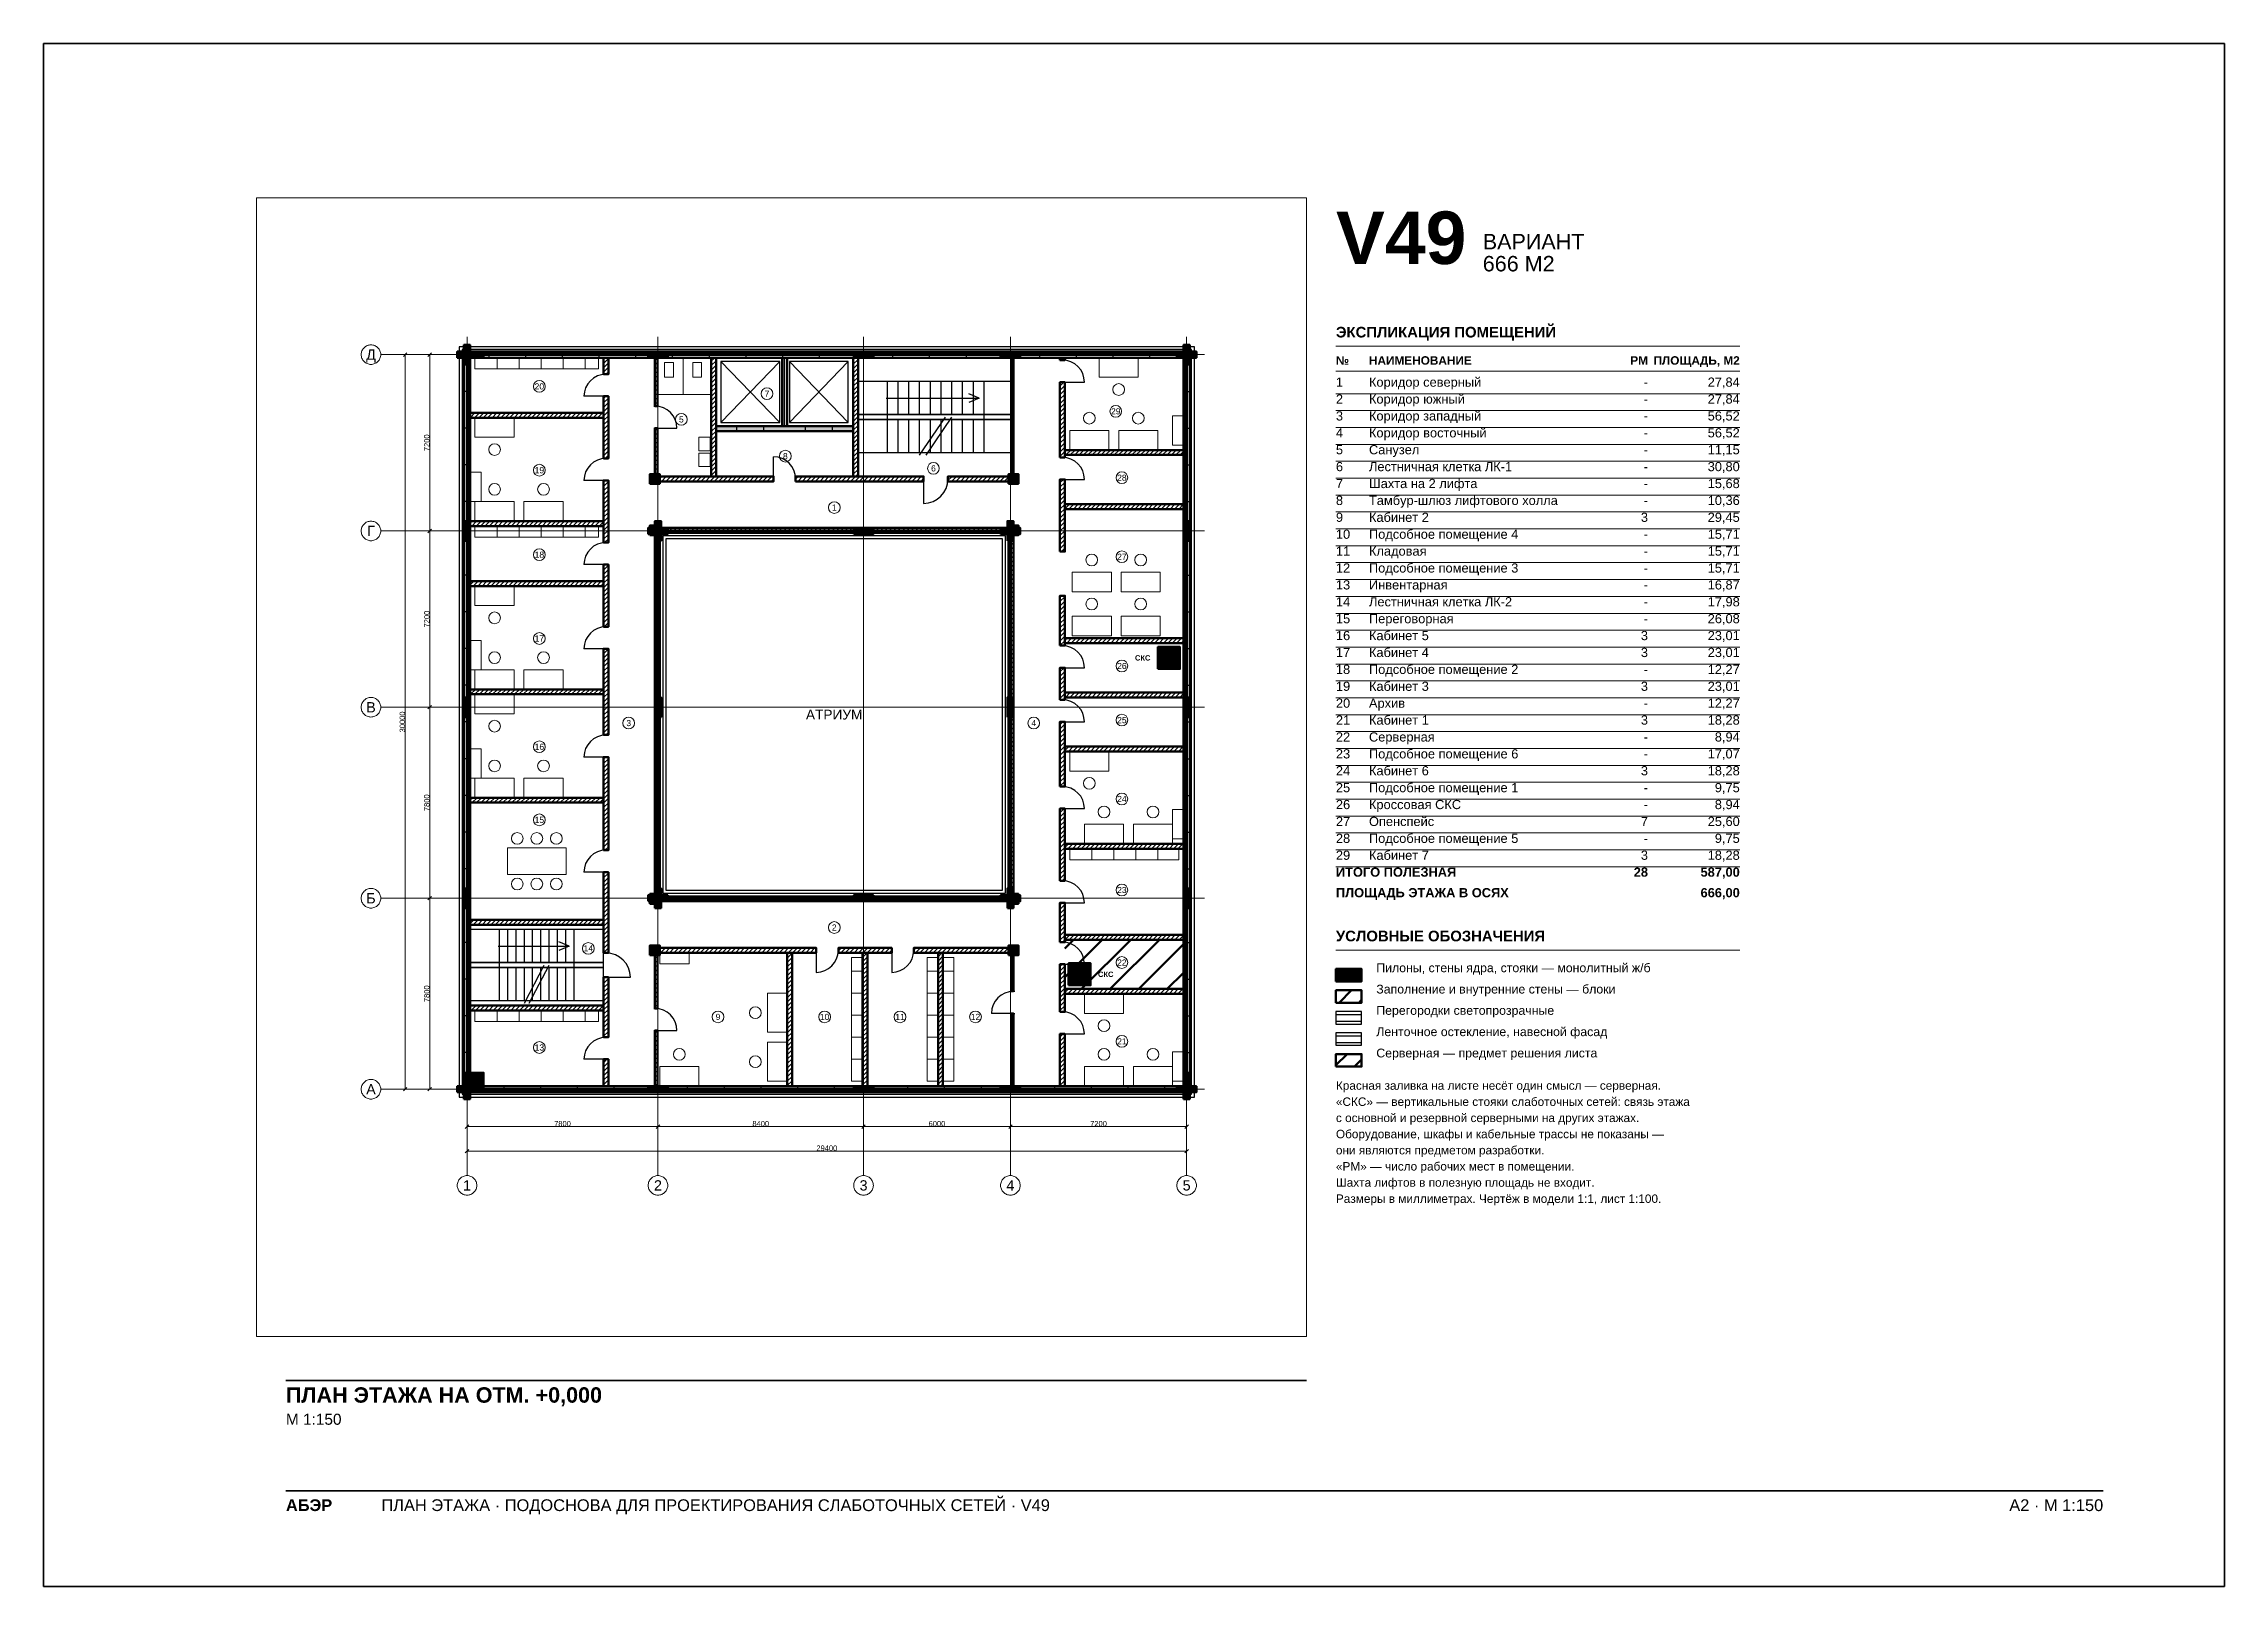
# Paper-space layout 'A2-1-100' of a CAD drawing. Header units: millimetres. Extents: x 0 to 594, y 0 to 420.
# The model-space entities are those that its viewports show. They can reach past a viewport. Long polylines and large blocks are cut down to what shows.
import ezdxf
from ezdxf.enums import TextEntityAlignment as Align

# ---------------------------------------------------------------- set-up
doc = ezdxf.new("R2010")
doc.units = ezdxf.units.MM
doc.linetypes.add('CENTER2', pattern=[2.541, 1.587, -0.318, 0.318, -0.318])
for name, color, linetype, lineweight in [('A-ANNO-LEGEND', 7, 'CONTINUOUS', 18), ('A-ANNO-NOTES', 8, 'CONTINUOUS', 13), ('A-ANNO-ROOM', 7, 'CONTINUOUS', 18), ('A-ANNO-TABLE', 7, 'CONTINUOUS', 18), ('A-DIMS', 8, 'CONTINUOUS', 13), ('A-DOOR', 3, 'CONTINUOUS', 25), ('A-ELEV', 7, 'CONTINUOUS', 25), ('A-FACADE-PANEL', 8, 'CONTINUOUS', 25), ('A-FURN', 8, 'CONTINUOUS', 18), ('A-GLAZ-RIBBON', 5, 'CONTINUOUS', 25), ('A-GRID', 8, 'CENTER2', 13), ('A-HATCH', 9, 'CONTINUOUS', 9), ('A-OUTLINE', 7, 'CONTINUOUS', 50), ('A-SANI', 8, 'CONTINUOUS', 18), ('A-STAIR', 7, 'CONTINUOUS', 25), ('A-TITLE', 7, 'CONTINUOUS', 35), ('A-VIEWPORT', 8, 'CONTINUOUS', 9), ('A-WALL-BLOCK', 9, 'CONTINUOUS', 50), ('A-WALL-GLASS', 4, 'CONTINUOUS', 25), ('A-WALL-RC', 7, 'CONTINUOUS', 50), ('E-SCS-RISER', 1, 'CONTINUOUS', 50), ('E-SERVER-ROOM', 1, 'CONTINUOUS', 50)]:
    doc.layers.add(name, color=color, linetype=linetype, lineweight=lineweight)
doc.styles.add('Arial', font='arial.ttf')
doc.styles.add('Arial-Bold', font='arialbd.ttf')
doc.styles.get("Standard").update_dxf_attribs({"font": 'arial.ttf'})

psp = doc.layouts.new('A2-1-100')

# ---------------------------------------------------------------- texts
at = {"layer": 'A-ANNO-LEGEND'}
for s, height, style, p in [('УСЛОВНЫЕ ОБОЗНАЧЕНИЯ', 2.9, 'Arial-Bold', (352, 175.6)), ('Пилоны, стены ядра, стояки — монолитный ж/б', 2.4, 'Arial', (363, 167.2)), ('Заполнение и внутренние стены — блоки', 2.4, 'Arial', (363, 161.4)), ('Перегородки светопрозрачные', 2.4, 'Arial', (363, 155.6)), ('Ленточное остекление, навесной фасад', 2.4, 'Arial', (363, 149.8)), ('Серверная — предмет решения листа', 2.4, 'Arial', (363, 144))]:
    psp.add_text(s, height=height, dxfattribs=dict(at, style=style)).set_placement(p)
at = {"layer": 'A-ANNO-NOTES', "style": 'Arial'}
for s, p in [('Красная заливка на листе несёт один смысл — серверная.', (352, 135.2)), ('«СКС» — вертикальные стояки слаботочных сетей: связь этажа', (352, 130.8)), ('с основной и резервной серверными на других этажах.', (352, 126.4)), ('они являются предметом разработки.', (352, 117.6)), ('Оборудование, шкафы и кабельные трассы не показаны —', (352, 122)), ('«РМ» — число рабочих мест в помещении.', (352, 113.2)), ('Шахта лифтов в полезную площадь не входит.', (352, 108.8)), ('Размеры в миллиметрах. Чертёж в модели 1:1, лист 1:100.', (352, 104.4))]:
    psp.add_text(s, height=2.3, dxfattribs=at).set_placement(p)
at = {"layer": 'A-ANNO-TABLE'}
for s, height, style, p in [('ЭКСПЛИКАЦИЯ ПОМЕЩЕНИЙ', 2.9, 'Arial-Bold', (352, 340)), ('№', 2.3, 'Arial-Bold', (352, 332.6)), ('НАИМЕНОВАНИЕ', 2.3, 'Arial-Bold', (361, 332.6)), ('1', 2.5, 'Arial', (352, 326.6)), ('Коридор северный', 2.5, 'Arial', (361, 326.6)), ('2', 2.5, 'Arial', (352, 322)), ('Коридор южный', 2.5, 'Arial', (361, 322)), ('4', 2.5, 'Arial', (352, 312.8)), ('3', 2.5, 'Arial', (352, 317.4)), ('Коридор западный', 2.5, 'Arial', (361, 317.4)), ('Коридор восточный', 2.5, 'Arial', (361, 312.8)), ('5', 2.5, 'Arial', (352, 308.2)), ('Санузел', 2.5, 'Arial', (361, 308.2)), ('6', 2.5, 'Arial', (352, 303.6)), ('Лестничная клетка ЛК-1', 2.5, 'Arial', (361, 303.6)), ('7', 2.5, 'Arial', (352, 299)), ('Тамбур-шлюз лифтового холла', 2.5, 'Arial', (361, 294.4)), ('Шахта на 2 лифта', 2.5, 'Arial', (361, 299)), ('8', 2.5, 'Arial', (352, 294.4)), ('9', 2.5, 'Arial', (352, 289.8)), ('Кабинет 2', 2.5, 'Arial', (361, 289.8)), ('10', 2.5, 'Arial', (352, 285.2)), ('Подсобное помещение 4', 2.5, 'Arial', (361, 285.2)), ('11', 2.5, 'Arial', (352, 280.6)), ('Кладовая', 2.5, 'Arial', (361, 280.6)), ('12', 2.5, 'Arial', (352, 276)), ('13', 2.5, 'Arial', (352, 271.4)), ('Подсобное помещение 3', 2.5, 'Arial', (361, 276)), ('Инвентарная', 2.5, 'Arial', (361, 271.4)), ('14', 2.5, 'Arial', (352, 266.8)), ('Лестничная клетка ЛК-2', 2.5, 'Arial', (361, 266.8)), ('15', 2.5, 'Arial', (352, 262.2)), ('Переговорная', 2.5, 'Arial', (361, 262.2)), ('16', 2.5, 'Arial', (352, 257.6)), ('17', 2.5, 'Arial', (352, 253)), ('Кабинет 5', 2.5, 'Arial', (361, 257.6)), ('Кабинет 4', 2.5, 'Arial', (361, 253)), ('18', 2.5, 'Arial', (352, 248.4)), ('Подсобное помещение 2', 2.5, 'Arial', (361, 248.4)), ('19', 2.5, 'Arial', (352, 243.8)), ('Кабинет 3', 2.5, 'Arial', (361, 243.8)), ('20', 2.5, 'Arial', (352, 239.2)), ('Архив', 2.5, 'Arial', (361, 239.2)), ('21', 2.5, 'Arial', (352, 234.6)), ('22', 2.5, 'Arial', (352, 230)), ('Серверная', 2.5, 'Arial', (361, 230)), ('Кабинет 1', 2.5, 'Arial', (361, 234.6)), ('23', 2.5, 'Arial', (352, 225.4)), ('Подсобное помещение 6', 2.5, 'Arial', (361, 225.4)), ('24', 2.5, 'Arial', (352, 220.8)), ('Кабинет 6', 2.5, 'Arial', (361, 220.8)), ('25', 2.5, 'Arial', (352, 216.2)), ('26', 2.5, 'Arial', (352, 211.6)), ('Подсобное помещение 1', 2.5, 'Arial', (361, 216.2)), ('Кроссовая СКС', 2.5, 'Arial', (361, 211.6)), ('27', 2.5, 'Arial', (352, 207)), ('Опенспейс', 2.5, 'Arial', (361, 207)), ('28', 2.5, 'Arial', (352, 202.4)), ('Подсобное помещение 5', 2.5, 'Arial', (361, 202.4)), ('29', 2.5, 'Arial', (352, 197.8)), ('Кабинет 7', 2.5, 'Arial', (361, 197.8)), ('ИТОГО ПОЛЕЗНАЯ', 2.5, 'Arial-Bold', (352, 193.2)), ('ПЛОЩАДЬ ЭТАЖА В ОСЯХ', 2.5, 'Arial-Bold', (352, 187.6))]:
    psp.add_text(s, height=height, dxfattribs=dict(at, style=style)).set_placement(p)
for s, height, style, p in [('РМ', 2.3, 'Arial-Bold', (437, 332.6)), ('ПЛОЩАДЬ, М2', 2.3, 'Arial-Bold', (462, 332.6)), ('-', 2.5, 'Arial', (437, 326.6)), ('27,84', 2.5, 'Arial', (462, 326.6)), ('-', 2.5, 'Arial', (437, 322)), ('27,84', 2.5, 'Arial', (462, 322)), ('-', 2.5, 'Arial', (437, 317.4)), ('56,52', 2.5, 'Arial', (462, 317.4)), ('56,52', 2.5, 'Arial', (462, 312.8)), ('-', 2.5, 'Arial', (437, 312.8)), ('-', 2.5, 'Arial', (437, 308.2)), ('11,15', 2.5, 'Arial', (462, 308.2)), ('-', 2.5, 'Arial', (437, 303.6)), ('30,80', 2.5, 'Arial', (462, 303.6)), ('-', 2.5, 'Arial', (437, 299)), ('15,68', 2.5, 'Arial', (462, 299)), ('3', 2.5, 'Arial', (437, 289.8)), ('-', 2.5, 'Arial', (437, 294.4)), ('29,45', 2.5, 'Arial', (462, 289.8)), ('10,36', 2.5, 'Arial', (462, 294.4)), ('-', 2.5, 'Arial', (437, 285.2)), ('15,71', 2.5, 'Arial', (462, 285.2)), ('-', 2.5, 'Arial', (437, 280.6)), ('15,71', 2.5, 'Arial', (462, 280.6)), ('-', 2.5, 'Arial', (437, 276)), ('15,71', 2.5, 'Arial', (462, 276)), ('16,87', 2.5, 'Arial', (462, 271.4)), ('-', 2.5, 'Arial', (437, 271.4)), ('-', 2.5, 'Arial', (437, 266.8)), ('17,98', 2.5, 'Arial', (462, 266.8)), ('-', 2.5, 'Arial', (437, 262.2)), ('26,08', 2.5, 'Arial', (462, 262.2)), ('3', 2.5, 'Arial', (437, 257.6)), ('3', 2.5, 'Arial', (437, 253)), ('23,01', 2.5, 'Arial', (462, 257.6)), ('23,01', 2.5, 'Arial', (462, 253)), ('-', 2.5, 'Arial', (437, 248.4)), ('12,27', 2.5, 'Arial', (462, 248.4)), ('3', 2.5, 'Arial', (437, 243.8)), ('23,01', 2.5, 'Arial', (462, 243.8)), ('-', 2.5, 'Arial', (437, 239.2)), ('12,27', 2.5, 'Arial', (462, 239.2)), ('3', 2.5, 'Arial', (437, 234.6)), ('18,28', 2.5, 'Arial', (462, 234.6)), ('8,94', 2.5, 'Arial', (462, 230)), ('-', 2.5, 'Arial', (437, 230)), ('-', 2.5, 'Arial', (437, 225.4)), ('17,07', 2.5, 'Arial', (462, 225.4)), ('3', 2.5, 'Arial', (437, 220.8)), ('18,28', 2.5, 'Arial', (462, 220.8)), ('-', 2.5, 'Arial', (437, 216.2)), ('8,94', 2.5, 'Arial', (462, 211.6)), ('9,75', 2.5, 'Arial', (462, 216.2)), ('7', 2.5, 'Arial', (437, 207)), ('-', 2.5, 'Arial', (437, 211.6)), ('25,60', 2.5, 'Arial', (462, 207)), ('-', 2.5, 'Arial', (437, 202.4)), ('9,75', 2.5, 'Arial', (462, 202.4)), ('3', 2.5, 'Arial', (437, 197.8)), ('18,28', 2.5, 'Arial', (462, 197.8)), ('28', 2.5, 'Arial-Bold', (437, 193.2)), ('587,00', 2.5, 'Arial-Bold', (462, 193.2)), ('666,00', 2.5, 'Arial-Bold', (462, 187.6))]:
    psp.add_text(s, height=height, dxfattribs=dict(at, style=style)).set_placement(p, align=Align.RIGHT)
at = {"layer": 'A-TITLE'}
for s, height, style, p in [('V49', 14.3, 'Arial-Bold', (352, 360)), ('ВАРИАНТ', 4.2, 'Arial', (392, 364)), ('666 М2', 4.2, 'Arial', (392, 358)), ('ПЛАН ЭТАЖА НА ОТМ. +0,000', 4.2, 'Arial-Bold', (66, 50)), ('М 1:150', 3, 'Arial', (66, 44)), ('ПЛАН ЭТАЖА · ПОДОСНОВА ДЛЯ ПРОЕКТИРОВАНИЯ СЛАБОТОЧНЫХ СЕТЕЙ · V49', 3.2, 'Arial', (92, 20.5)), ('АБЭР', 3.2, 'Arial-Bold', (66, 20.5))]:
    psp.add_text(s, height=height, dxfattribs=dict(at, style=style)).set_placement(p)
at = {"layer": 'A-TITLE', "style": 'Arial'}
psp.add_text('A2 · М 1:150', height=3.2, dxfattribs=at).set_placement((561, 20.5), align=Align.RIGHT)

msp = doc.modelspace()

# ---------------------------------------------------------------- texts
at = {"layer": 'A-ANNO-ROOM'}
for s, p in [('20', (2955, 28703)), ('7', (12255, 28405)), ('29', (26505, 27685)), ('5', (8755, 27355)), ('8', (13005, 25855)), ('19', (2955, 25281)), ('6', (19055, 25355)), ('28', (26755, 24974)), ('1', (15005, 23755)), ('18', (2955, 21830)), ('27', (26755, 21746)), ('17', (2955, 18408)), ('26', (26755, 17285)), ('25', (26755, 15075)), ('3', (6605, 14955)), ('4', (23155, 14955)), ('16', (2955, 13986)), ('24', (26755, 11855)), ('15', (2955, 11001)), ('23', (26755, 8136)), ('2', (15005, 6605)), ('14', (4955, 5751)), ('22', (26755, 5175)), ('9', (10255, 2955)), ('10', (14609, 2955)), ('11', (17691, 2955)), ('12', (20773, 2955)), ('13', (2955, 1705)), ('21', (26755, 1955))]:
    msp.add_text(s, height=250, dxfattribs=at).set_placement(p, align=Align.MIDDLE_CENTER)
at = {"layer": 'A-ANNO-ROOM', "style": 'Arial'}
msp.add_text('АТРИУМ', height=400, dxfattribs=at).set_placement((15000, 15300), align=Align.MIDDLE_CENTER)
at = {"layer": 'A-DIMS'}
for s, p in [('7200', (-1645, 26400)), ('7200', (-1645, 19200)), ('30000', (-2645, 15000)), ('7800', (-1645, 11700)), ('7800', (-1645, 3900))]:
    msp.add_text(s, height=220, rotation=90, dxfattribs=at).set_placement(p, align=Align.MIDDLE_CENTER)
for s, p in [('7800', (3900, -1405)), ('8400', (12000, -1405)), ('6000', (19200, -1405)), ('7200', (25800, -1405)), ('29400', (14700, -2405))]:
    msp.add_text(s, height=220, dxfattribs=at).set_placement(p, align=Align.MIDDLE_CENTER)
at = {"layer": 'A-GRID'}
for s, p in [('Д', (-3925, 30000)), ('Г', (-3925, 22800)), ('В', (-3925, 15600)), ('Б', (-3925, 7800)), ('А', (-3925, 0)), ('1', (0, -3925)), ('2', (7800, -3925)), ('3', (16200, -3925)), ('4', (22200, -3925)), ('5', (29400, -3925))]:
    msp.add_text(s, height=420, dxfattribs=at).set_placement(p, align=Align.MIDDLE_CENTER)
at = {"layer": 'E-SCS-RISER', "style": 'Arial-Bold'}
for p in [(27605, 17616), (26095, 4695)]:
    msp.add_text('СКС', height=220, dxfattribs=at).set_placement(p, align=Align.MIDDLE_CENTER)

# ---------------------------------------------------------------- hatches: boundary and pattern name
at = {"layer": 'A-HATCH'}
h = msp.add_hatch(dxfattribs=at)
h.set_pattern_fill('ANSI31', scale=40)
h.paths.add_polyline_path([(5575, 29199), (5775, 29199), (5775, 29875), (5775, 29875), (5575, 29875), (5575, 29875)])
h = msp.add_hatch(dxfattribs=at)
h.set_pattern_fill('ANSI31', scale=40)
h.paths.add_polyline_path([(7675, 27900), (7775, 27900), (7775, 29875), (7775, 29875), (7675, 29875), (7675, 29875)])
h = msp.add_hatch(dxfattribs=at)
h.set_pattern_fill('ANSI31', scale=40)
h.paths.add_polyline_path([(9975, 25025), (10175, 25025), (10175, 29875), (10175, 29875), (9975, 29875), (9975, 29875)])
h = msp.add_hatch(dxfattribs=at)
h.set_pattern_fill('ANSI31', scale=40)
h.paths.add_polyline_path([(15775, 25025), (15975, 25025), (15975, 29875), (15975, 29875), (15775, 29875), (15775, 29875)])
h = msp.add_hatch(dxfattribs=at)
h.set_pattern_fill('ANSI31', scale=40)
h.paths.add_polyline_path([(24225, 29775), (24425, 29775), (24425, 29875), (24425, 29875), (24225, 29875), (24225, 29875)])
h = msp.add_hatch(dxfattribs=at)
h.set_pattern_fill('ANSI31', scale=40)
h.paths.add_polyline_path([(24225, 25805), (24425, 25805), (24425, 28875), (24225, 28875)])
h = msp.add_hatch(dxfattribs=at)
h.set_pattern_fill('ANSI31', scale=40)
h.paths.add_polyline_path([(125, 27423), (125, 27423), (5575, 27423), (5575, 27623), (125, 27623), (125, 27623)])
h = msp.add_hatch(dxfattribs=at)
h.set_pattern_fill('ANSI31', scale=40)
h.paths.add_polyline_path([(5575, 25762), (5775, 25762), (5775, 28299), (5575, 28299)])
h = msp.add_hatch(dxfattribs=at)
h.set_pattern_fill('ANSI31', scale=40)
h.paths.add_polyline_path([(7675, 25025), (7775, 25025), (7775, 27000), (7675, 27000)])
h = msp.add_hatch(dxfattribs=at)
h.set_pattern_fill('ANSI31', scale=40)
h.paths.add_polyline_path([(24425, 25905), (29275, 25905), (29275, 25905), (29275, 26105), (29275, 26105), (24425, 26105)])
h = msp.add_hatch(dxfattribs=at)
h.set_pattern_fill('ANSI31', scale=40)
h.paths.add_polyline_path([(7675, 24825), (12525, 24825), (12525, 25025), (7675, 25025)])
h = msp.add_hatch(dxfattribs=at)
h.set_pattern_fill('ANSI31', scale=40)
h.paths.add_polyline_path([(13425, 24825), (18650, 24825), (18650, 25025), (13425, 25025)])
h = msp.add_hatch(dxfattribs=at)
h.set_pattern_fill('ANSI31', scale=40)
h.paths.add_polyline_path([(19650, 24825), (22325, 24825), (22325, 25025), (19650, 25025)])
h = msp.add_hatch(dxfattribs=at)
h.set_pattern_fill('ANSI31', scale=40)
h.paths.add_polyline_path([(5575, 22325.5), (5775, 22325.5), (5775, 24862), (5575, 24862)])
h = msp.add_hatch(dxfattribs=at)
h.set_pattern_fill('ANSI31', scale=40)
h.paths.add_polyline_path([(24225, 21955), (24425, 21955), (24425, 24905), (24225, 24905)])
h = msp.add_hatch(dxfattribs=at)
h.set_pattern_fill('ANSI31', scale=40)
h.paths.add_polyline_path([(125, 23001), (125, 23001), (5575, 23001), (5575, 23201), (125, 23201), (125, 23201)])
h = msp.add_hatch(dxfattribs=at)
h.set_pattern_fill('ANSI31', scale=40)
h.paths.add_polyline_path([(24425, 23694), (29275, 23694), (29275, 23694), (29275, 23894), (29275, 23894), (24425, 23894)])
h = msp.add_hatch(dxfattribs=at)
h.set_pattern_fill('ANSI31', scale=40)
h.paths.add_polyline_path([(7675, 22725), (22325, 22725), (22325, 22925), (7675, 22925)])
h = msp.add_hatch(dxfattribs=at)
h.set_pattern_fill('ANSI31', scale=40)
h.paths.add_polyline_path([(7675, 7875), (7875, 7875), (7875, 22725), (7675, 22725)])
h = msp.add_hatch(dxfattribs=at)
h.set_pattern_fill('ANSI31', scale=40)
h.paths.add_polyline_path([(22125, 7875), (22325, 7875), (22325, 22725), (22125, 22725)])
h = msp.add_hatch(dxfattribs=at)
h.set_pattern_fill('ANSI31', scale=40)
h.paths.add_polyline_path([(5575, 18889), (5775, 18889), (5775, 21425.5), (5575, 21425.5)])
h = msp.add_hatch(dxfattribs=at)
h.set_pattern_fill('ANSI31', scale=40)
h.paths.add_polyline_path([(125, 20550), (125, 20550), (5575, 20550), (5575, 20750), (125, 20750), (125, 20750)])
h = msp.add_hatch(dxfattribs=at)
h.set_pattern_fill('ANSI31', scale=40)
h.paths.add_polyline_path([(24225, 18116), (24425, 18116), (24425, 20155), (24225, 20155)])
h = msp.add_hatch(dxfattribs=at)
h.set_pattern_fill('ANSI31', scale=40)
h.paths.add_polyline_path([(5575, 14467), (5775, 14467), (5775, 17989), (5575, 17989)])
h = msp.add_hatch(dxfattribs=at)
h.set_pattern_fill('ANSI31', scale=40)
h.paths.add_polyline_path([(24425, 18216), (29275, 18216), (29275, 18216), (29275, 18416), (29275, 18416), (24425, 18416)])
h = msp.add_hatch(dxfattribs=at)
h.set_pattern_fill('ANSI31', scale=40)
h.paths.add_polyline_path([(24225, 15905), (24425, 15905), (24425, 17216), (24225, 17216)])
h = msp.add_hatch(dxfattribs=at)
h.set_pattern_fill('ANSI31', scale=40)
h.paths.add_polyline_path([(125, 16128), (125, 16128), (5575, 16128), (5575, 16328), (125, 16328), (125, 16328)])
h = msp.add_hatch(dxfattribs=at)
h.set_pattern_fill('ANSI31', scale=40)
h.paths.add_polyline_path([(24425, 16005), (29275, 16005), (29275, 16005), (29275, 16205), (29275, 16205), (24425, 16205)])
h = msp.add_hatch(dxfattribs=at)
h.set_pattern_fill('ANSI31', scale=40)
h.paths.add_polyline_path([(24225, 12360), (24425, 12360), (24425, 15005), (24225, 15005)])
h = msp.add_hatch(dxfattribs=at)
h.set_pattern_fill('ANSI31', scale=40)
h.paths.add_polyline_path([(5575, 9763.5), (5775, 9763.5), (5775, 13567), (5575, 13567)])
h = msp.add_hatch(dxfattribs=at)
h.set_pattern_fill('ANSI31', scale=40)
h.paths.add_polyline_path([(24425, 13795), (29275, 13795), (29275, 13795), (29275, 13995), (29275, 13995), (24425, 13995)])
h = msp.add_hatch(dxfattribs=at)
h.set_pattern_fill('ANSI31', scale=40)
h.paths.add_polyline_path([(125, 11706), (125, 11706), (5575, 11706), (5575, 11906), (125, 11906), (125, 11906)])
h = msp.add_hatch(dxfattribs=at)
h.set_pattern_fill('ANSI31', scale=40)
h.paths.add_polyline_path([(24225, 8515.5), (24425, 8515.5), (24425, 11460), (24225, 11460)])
h = msp.add_hatch(dxfattribs=at)
h.set_pattern_fill('ANSI31', scale=40)
h.paths.add_polyline_path([(24425, 9825), (29275, 9825), (29275, 9825), (29275, 10025), (29275, 10025), (24425, 10025)])
h = msp.add_hatch(dxfattribs=at)
h.set_pattern_fill('ANSI31', scale=40)
h.paths.add_polyline_path([(5575, 5571), (5775, 5571), (5775, 8863.5), (5575, 8863.5)])
h = msp.add_hatch(dxfattribs=at)
h.set_pattern_fill('ANSI31', scale=40)
h.paths.add_polyline_path([(7675, 7675), (22325, 7675), (22325, 7875), (7675, 7875)])
h = msp.add_hatch(dxfattribs=at)
h.set_pattern_fill('ANSI31', scale=40)
h.paths.add_polyline_path([(24225, 6006), (24425, 6006), (24425, 7615.5), (24225, 7615.5)])
h = msp.add_hatch(dxfattribs=at)
h.set_pattern_fill('ANSI31', scale=40)
h.paths.add_polyline_path([(125, 6721), (125, 6721), (5575, 6721), (5575, 6921), (125, 6921), (125, 6921)])
h = msp.add_hatch(dxfattribs=at)
h.set_pattern_fill('ANSI31', scale=40)
h.paths.add_polyline_path([(24425, 6106), (29275, 6106), (29275, 6106), (29275, 6306), (29275, 6306), (24425, 6306)])
h = msp.add_hatch(dxfattribs=at)
h.set_pattern_fill('ANSI31', scale=40)
h.paths.add_polyline_path([(7675, 5575), (14270, 5575), (14270, 5775), (7675, 5775)])
h = msp.add_hatch(dxfattribs=at)
h.set_pattern_fill('ANSI31', scale=40)
h.paths.add_polyline_path([(7675, 3300), (7775, 3300), (7775, 5575), (7675, 5575)])
h = msp.add_hatch(dxfattribs=at)
h.set_pattern_fill('ANSI31', scale=40)
h.paths.add_polyline_path([(13079, 125), (13279, 125), (13279, 125), (13279, 5575), (13079, 5575), (13079, 125)])
h = msp.add_hatch(dxfattribs=at)
h.set_pattern_fill('ANSI31', scale=40)
h.paths.add_polyline_path([(15170, 5575), (17352, 5575), (17352, 5775), (15170, 5775)])
h = msp.add_hatch(dxfattribs=at)
h.set_pattern_fill('ANSI31', scale=40)
h.paths.add_polyline_path([(16161, 125), (16361, 125), (16361, 125), (16361, 5575), (16161, 5575), (16161, 125)])
h = msp.add_hatch(dxfattribs=at)
h.set_pattern_fill('ANSI31', scale=40)
h.paths.add_polyline_path([(18252, 5575), (22325, 5575), (22325, 5775), (18252, 5775)])
h = msp.add_hatch(dxfattribs=at)
h.set_pattern_fill('ANSI31', scale=40)
h.paths.add_polyline_path([(19243, 125), (19443, 125), (19443, 125), (19443, 5575), (19243, 5575), (19243, 125)])
h = msp.add_hatch(dxfattribs=at)
h.set_pattern_fill('ANSI31', scale=40)
h.paths.add_polyline_path([(22225, 4000), (22325, 4000), (22325, 5575), (22225, 5575)])
h = msp.add_hatch(dxfattribs=at)
h.set_pattern_fill('ANSI31', scale=40)
h.paths.add_polyline_path([(5575, 2123), (5775, 2123), (5775, 4571), (5575, 4571)])
h = msp.add_hatch(dxfattribs=at)
h.set_pattern_fill('ANSI31', scale=40)
h.paths.add_polyline_path([(24225, 3160), (24425, 3160), (24425, 5106), (24225, 5106)])
h = msp.add_hatch(dxfattribs=at)
h.set_pattern_fill('ANSI31', scale=40)
h.paths.add_polyline_path([(24425, 3895), (29275, 3895), (29275, 3895), (29275, 4095), (29275, 4095), (24425, 4095)])
h = msp.add_hatch(dxfattribs=at)
h.set_pattern_fill('ANSI31', scale=40)
h.paths.add_polyline_path([(125, 3221), (125, 3221), (5575, 3221), (5575, 3421), (125, 3421), (125, 3421)])
h = msp.add_hatch(dxfattribs=at)
h.set_pattern_fill('ANSI31', scale=40)
h.paths.add_polyline_path([(22225, 125), (22325, 125), (22325, 125), (22325, 3100), (22225, 3100), (22225, 125)])
h = msp.add_hatch(dxfattribs=at)
h.set_pattern_fill('ANSI31', scale=40)
h.paths.add_polyline_path([(7675, 125), (7775, 125), (7775, 125), (7775, 2400), (7675, 2400), (7675, 125)])
h = msp.add_hatch(dxfattribs=at)
h.set_pattern_fill('ANSI31', scale=40)
h.paths.add_polyline_path([(24225, 125), (24425, 125), (24425, 125), (24425, 2260), (24225, 2260), (24225, 125)])
h = msp.add_hatch(dxfattribs=at)
h.set_pattern_fill('ANSI31', scale=40)
h.paths.add_polyline_path([(5575, 125), (5775, 125), (5775, 125), (5775, 1223), (5575, 1223), (5575, 125)])
at = {"layer": 'A-WALL-RC'}
h = msp.add_hatch(color=7, dxfattribs=at)
h.dxf.hatch_style = 1
h.paths.add_polyline_path([(-125, 29600), (125, 29600), (125, 30400), (-125, 30400)])
h = msp.add_hatch(color=7, dxfattribs=at)
h.dxf.hatch_style = 1
h.paths.add_polyline_path([(29275, 29600), (29525, 29600), (29525, 30400), (29275, 30400)])
h = msp.add_hatch(color=7, dxfattribs=at)
h.dxf.hatch_style = 1
h.paths.add_polyline_path([(-400, 29875), (400, 29875), (400, 30125), (-400, 30125)])
h = msp.add_hatch(color=7, dxfattribs=at)
h.dxf.hatch_style = 1
h.paths.add_polyline_path([(-125, 29875), (675, 29875), (675, 30125), (-125, 30125)])
h = msp.add_hatch(color=7, dxfattribs=at)
h.dxf.hatch_style = 1
h.paths.add_polyline_path([(7400, 29875), (8200, 29875), (8200, 30125), (7400, 30125)])
h = msp.add_hatch(color=7, dxfattribs=at)
h.dxf.hatch_style = 1
h.paths.add_polyline_path([(12875, 27075), (13075, 27075), (13075, 29875), (13075, 29875), (12875, 29875), (12875, 29875)])
h = msp.add_hatch(color=7, dxfattribs=at)
h.dxf.hatch_style = 1
h.paths.add_polyline_path([(15800, 29875), (16600, 29875), (16600, 30125), (15800, 30125)])
h = msp.add_hatch(color=7, dxfattribs=at)
h.dxf.hatch_style = 1
h.paths.add_polyline_path([(21800, 29875), (22600, 29875), (22600, 30125), (21800, 30125)])
h = msp.add_hatch(color=7, dxfattribs=at)
h.dxf.hatch_style = 1
h.paths.add_polyline_path([(22225, 25025), (22325, 25025), (22325, 29875), (22325, 29875), (22225, 29875), (22225, 29875)])
h = msp.add_hatch(color=7, dxfattribs=at)
h.dxf.hatch_style = 1
h.paths.add_polyline_path([(29000, 29875), (29800, 29875), (29800, 30125), (29000, 30125)])
h = msp.add_hatch(color=7, dxfattribs=at)
h.dxf.hatch_style = 1
h.paths.add_polyline_path([(29275, 29875), (29525, 29875), (29525, 30125), (29275, 30125)])
h = msp.add_hatch(color=7, dxfattribs=at)
h.dxf.hatch_style = 1
h.paths.add_polyline_path([(10175, 26875), (15775, 26875), (15775, 27075), (10175, 27075)])
h = msp.add_hatch(color=7, dxfattribs=at)
h.dxf.hatch_style = 1
h.paths.add_polyline_path([(7475, 24725), (7875, 24725), (7875, 25125), (7475, 25125)])
h = msp.add_hatch(color=7, dxfattribs=at)
h.dxf.hatch_style = 1
h.paths.add_polyline_path([(22125, 24725), (22525, 24725), (22525, 25125), (22125, 25125)])
h = msp.add_hatch(color=7, dxfattribs=at)
h.dxf.hatch_style = 1
h.paths.add_polyline_path([(-125, 22400), (125, 22400), (125, 23200), (-125, 23200)])
h = msp.add_hatch(color=7, dxfattribs=at)
h.dxf.hatch_style = 1
h.paths.add_polyline_path([(7675, 22400), (7925, 22400), (7925, 23200), (7675, 23200)])
h = msp.add_hatch(color=7, dxfattribs=at)
h.dxf.hatch_style = 1
h.paths.add_polyline_path([(22075, 22400), (22325, 22400), (22325, 23200), (22075, 23200)])
h = msp.add_hatch(color=7, dxfattribs=at)
h.dxf.hatch_style = 1
h.paths.add_polyline_path([(29275, 22400), (29525, 22400), (29525, 23200), (29275, 23200)])
h = msp.add_hatch(color=7, dxfattribs=at)
h.dxf.hatch_style = 1
h.paths.add_polyline_path([(7400, 22675), (8200, 22675), (8200, 22925), (7400, 22925)])
h = msp.add_hatch(color=7, dxfattribs=at)
h.dxf.hatch_style = 1
h.paths.add_polyline_path([(7475, 22625), (7875, 22625), (7875, 23025), (7475, 23025)])
h = msp.add_hatch(color=7, dxfattribs=at)
h.dxf.hatch_style = 1
h.paths.add_polyline_path([(15800, 22675), (16600, 22675), (16600, 22925), (15800, 22925)])
h = msp.add_hatch(color=7, dxfattribs=at)
h.dxf.hatch_style = 1
h.paths.add_polyline_path([(21800, 22675), (22600, 22675), (22600, 22925), (21800, 22925)])
h = msp.add_hatch(color=7, dxfattribs=at)
h.dxf.hatch_style = 1
h.paths.add_polyline_path([(22125, 22625), (22525, 22625), (22525, 23025), (22125, 23025)])
h = msp.add_hatch(color=7, dxfattribs=at)
h.dxf.hatch_style = 1
h.paths.add_polyline_path([(-125, 15200), (125, 15200), (125, 16000), (-125, 16000)])
h = msp.add_hatch(color=7, dxfattribs=at)
h.dxf.hatch_style = 1
h.paths.add_polyline_path([(7675, 15200), (7925, 15200), (7925, 16000), (7675, 16000)])
h = msp.add_hatch(color=7, dxfattribs=at)
h.dxf.hatch_style = 1
h.paths.add_polyline_path([(22075, 15200), (22325, 15200), (22325, 16000), (22075, 16000)])
h = msp.add_hatch(color=7, dxfattribs=at)
h.dxf.hatch_style = 1
h.paths.add_polyline_path([(29275, 15200), (29525, 15200), (29525, 16000), (29275, 16000)])
h = msp.add_hatch(color=7, dxfattribs=at)
h.dxf.hatch_style = 1
h.paths.add_polyline_path([(-125, 7400), (125, 7400), (125, 8200), (-125, 8200)])
h = msp.add_hatch(color=7, dxfattribs=at)
h.dxf.hatch_style = 1
h.paths.add_polyline_path([(7675, 7400), (7925, 7400), (7925, 8200), (7675, 8200)])
h = msp.add_hatch(color=7, dxfattribs=at)
h.dxf.hatch_style = 1
h.paths.add_polyline_path([(22075, 7400), (22325, 7400), (22325, 8200), (22075, 8200)])
h = msp.add_hatch(color=7, dxfattribs=at)
h.dxf.hatch_style = 1
h.paths.add_polyline_path([(29275, 7400), (29525, 7400), (29525, 8200), (29275, 8200)])
h = msp.add_hatch(color=7, dxfattribs=at)
h.dxf.hatch_style = 1
h.paths.add_polyline_path([(7400, 7675), (8200, 7675), (8200, 7925), (7400, 7925)])
h = msp.add_hatch(color=7, dxfattribs=at)
h.dxf.hatch_style = 1
h.paths.add_polyline_path([(7475, 7575), (7875, 7575), (7875, 7975), (7475, 7975)])
h = msp.add_hatch(color=7, dxfattribs=at)
h.dxf.hatch_style = 1
h.paths.add_polyline_path([(15800, 7675), (16600, 7675), (16600, 7925), (15800, 7925)])
h = msp.add_hatch(color=7, dxfattribs=at)
h.dxf.hatch_style = 1
h.paths.add_polyline_path([(21800, 7675), (22600, 7675), (22600, 7925), (21800, 7925)])
h = msp.add_hatch(color=7, dxfattribs=at)
h.dxf.hatch_style = 1
h.paths.add_polyline_path([(22125, 7575), (22525, 7575), (22525, 7975), (22125, 7975)])
h = msp.add_hatch(color=7, dxfattribs=at)
h.dxf.hatch_style = 1
h.paths.add_polyline_path([(7475, 5475), (7875, 5475), (7875, 5875), (7475, 5875)])
h = msp.add_hatch(color=7, dxfattribs=at)
h.dxf.hatch_style = 1
h.paths.add_polyline_path([(22125, 5475), (22525, 5475), (22525, 5875), (22125, 5875)])
h = msp.add_hatch(color=7, dxfattribs=at)
h.dxf.hatch_style = 1
h.paths.add_polyline_path([(-400, -125), (400, -125), (400, 125), (-400, 125)])
h = msp.add_hatch(color=7, dxfattribs=at)
h.dxf.hatch_style = 1
h.paths.add_polyline_path([(-125, -125), (675, -125), (675, 675), (-125, 675)])
h = msp.add_hatch(color=7, dxfattribs=at)
h.dxf.hatch_style = 1
h.paths.add_polyline_path([(-125, -400), (125, -400), (125, 400), (-125, 400)])
h = msp.add_hatch(color=7, dxfattribs=at)
h.dxf.hatch_style = 1
h.paths.add_polyline_path([(7400, -125), (8200, -125), (8200, 125), (7400, 125)])
h = msp.add_hatch(color=7, dxfattribs=at)
h.dxf.hatch_style = 1
h.paths.add_polyline_path([(15800, -125), (16600, -125), (16600, 125), (15800, 125)])
h = msp.add_hatch(color=7, dxfattribs=at)
h.dxf.hatch_style = 1
h.paths.add_polyline_path([(21800, -125), (22600, -125), (22600, 125), (21800, 125)])
h = msp.add_hatch(color=7, dxfattribs=at)
h.dxf.hatch_style = 1
h.paths.add_polyline_path([(29000, -125), (29800, -125), (29800, 125), (29000, 125)])
h = msp.add_hatch(color=7, dxfattribs=at)
h.dxf.hatch_style = 1
h.paths.add_polyline_path([(29275, -125), (29525, -125), (29525, 675), (29275, 675)])
h = msp.add_hatch(color=7, dxfattribs=at)
h.dxf.hatch_style = 1
h.paths.add_polyline_path([(29275, -400), (29525, -400), (29525, 400), (29275, 400)])
at = {"layer": 'E-SCS-RISER'}
h = msp.add_hatch(color=7, dxfattribs=at)
h.dxf.hatch_style = 1
h.paths.add_polyline_path([(28225, 17166), (29125, 17166), (29125, 18066), (28225, 18066)])
h = msp.add_hatch(color=7, dxfattribs=at)
h.dxf.hatch_style = 1
h.paths.add_polyline_path([(24575, 4245), (25475, 4245), (25475, 5145), (24575, 5145)])
at = {"layer": 'E-SERVER-ROOM'}
h = msp.add_hatch(dxfattribs=at)
h.set_pattern_fill('ANSI31', scale=260)
h.paths.add_polyline_path([(24425, 4095), (29275, 4095), (29275, 6106), (24425, 6106)])

# ---------------------------------------------------------------- linework, layer by layer
at = {"layer": 'A-ANNO-ROOM'}
for centre in [(2955, 28703), (12255, 28405), (26505, 27685), (8755, 27355), (13005, 25855), (2955, 25281), (19055, 25355), (26755, 24974), (15005, 23755), (2955, 21830), (26755, 21746), (2955, 18408), (26755, 17285), (6605, 14955), (23155, 14955), (26755, 15075), (2955, 13986), (26755, 11855), (2955, 11001), (26755, 8136), (15005, 6605), (4955, 5751), (26755, 5175), (10255, 2955), (14609, 2955), (17691, 2955), (20773, 2955), (2955, 1705), (26755, 1955)]:
    msp.add_circle(centre, 240, dxfattribs=at)
at = {"layer": 'A-DIMS'}
for p, q in [((-2595.71, 29929.29), (-2454.29, 30070.71)), ((-2525, 0), (-2525, 30000)), ((-1595.71, 29929.29), (-1454.29, 30070.71)), ((-1525, 22800), (-1525, 30000)), ((-1595.71, 22729.29), (-1454.29, 22870.71)), ((-1595.71, 22729.29), (-1454.29, 22870.71)), ((-1525, 15600), (-1525, 22800)), ((-1595.71, 15529.29), (-1454.29, 15670.71)), ((-1595.71, 15529.29), (-1454.29, 15670.71)), ((-1525, 7800), (-1525, 15600)), ((-1595.71, 7729.29), (-1454.29, 7870.71)), ((-1595.71, 7729.29), (-1454.29, 7870.71)), ((-1525, 0), (-1525, 7800)), ((-2595.71, -70.71), (-2454.29, 70.71)), ((-1595.71, -70.71), (-1454.29, 70.71)), ((-70.71, -1595.71), (70.71, -1454.29)), ((0, -1525), (7800, -1525)), ((7729.29, -1595.71), (7870.71, -1454.29)), ((7729.29, -1595.71), (7870.71, -1454.29)), ((7800, -1525), (16200, -1525)), ((16129.29, -1595.71), (16270.71, -1454.29)), ((16129.29, -1595.71), (16270.71, -1454.29)), ((16200, -1525), (22200, -1525)), ((22129.29, -1595.71), (22270.71, -1454.29)), ((22129.29, -1595.71), (22270.71, -1454.29)), ((22200, -1525), (29400, -1525)), ((29329.29, -1595.71), (29470.71, -1454.29)), ((-70.71, -2595.71), (70.71, -2454.29)), ((0, -2525), (29400, -2525)), ((29329.29, -2595.71), (29470.71, -2454.29))]:
    msp.add_line(p, q, dxfattribs=at)
at = {"layer": 'A-DOOR'}
for p, q in [((24225, 29775), (24425, 29775)), ((5575, 29199), (5775, 29199)), ((24225, 28875), (24425, 28875)), ((24325, 28875), (25225, 28875)), ((5675, 28299), (4775, 28299)), ((5575, 28299), (5775, 28299)), ((7625, 27900), (7725, 27900)), ((7625, 27000), (7725, 27000)), ((7675, 27000), (8575, 27000)), ((11025, 26875), (11025, 27075)), ((12125, 26875), (12125, 27075)), ((13825, 26875), (13825, 27075)), ((14925, 26875), (14925, 27075)), ((5575, 25762), (5775, 25762)), ((12525, 24925), (12525, 25825)), ((12525, 24825), (12525, 25025)), ((13425, 24825), (13425, 25025)), ((18650, 24825), (18650, 25025)), ((19650, 24825), (19650, 25025)), ((24225, 25805), (24425, 25805)), ((5675, 24862), (4775, 24862)), ((5575, 24862), (5775, 24862)), ((18650, 24925), (18650, 23925)), ((24225, 24905), (24425, 24905)), ((24325, 24905), (25225, 24905)), ((5575, 22325.5), (5775, 22325.5)), ((5675, 21425.5), (4775, 21425.5)), ((5575, 21425.5), (5775, 21425.5)), ((24225, 21955), (24425, 21955)), ((24225, 20155), (24425, 20155)), ((5575, 18889), (5775, 18889)), ((5675, 17989), (4775, 17989)), ((5575, 17989), (5775, 17989)), ((24225, 18116), (24425, 18116)), ((24225, 17216), (24425, 17216)), ((24325, 17216), (25225, 17216)), ((24225, 15905), (24425, 15905)), ((5575, 14467), (5775, 14467)), ((24225, 15005), (24425, 15005)), ((24325, 15005), (25225, 15005)), ((5675, 13567), (4775, 13567)), ((5575, 13567), (5775, 13567)), ((24225, 12360), (24425, 12360)), ((24225, 11460), (24425, 11460)), ((24325, 11460), (25225, 11460)), ((5575, 9763.5), (5775, 9763.5)), ((5675, 8863.5), (4775, 8863.5)), ((5575, 8863.5), (5775, 8863.5)), ((24225, 8515.5), (24425, 8515.5)), ((24225, 7615.5), (24425, 7615.5)), ((24325, 7615.5), (25225, 7615.5)), ((5575, 5571), (5775, 5571)), ((14270, 5575), (14270, 5775)), ((14270, 5675), (14270, 4775)), ((15170, 5575), (15170, 5775)), ((17352, 5575), (17352, 5775)), ((17352, 5675), (17352, 4775)), ((18252, 5575), (18252, 5775)), ((24225, 6006), (24425, 6006)), ((5575, 4571), (5775, 4571)), ((5675, 4571), (6675, 4571)), ((24225, 5106), (24425, 5106)), ((24325, 5106), (25225, 5106)), ((22275, 4000), (22375, 4000)), ((7625, 3300), (7725, 3300)), ((22325, 3100), (21425, 3100)), ((22275, 3100), (22375, 3100)), ((24225, 3160), (24425, 3160)), ((5575, 2123), (5775, 2123)), ((7625, 2400), (7725, 2400)), ((7675, 2400), (8575, 2400)), ((24225, 2260), (24425, 2260)), ((24325, 2260), (25225, 2260)), ((5675, 1223), (4775, 1223)), ((5575, 1223), (5775, 1223))]:
    msp.add_line(p, q, dxfattribs=at)
for centre, radius, start, end in [((24325, 28875), 900, 0, 90), ((5675, 28299), 900, 90, 180), ((7675, 27000), 900, 0, 90), ((5675, 24862), 900, 90, 180), ((12525, 24925), 900, 0, 90), ((24325, 24905), 900, 0, 90), ((18650, 24925), 1000, -90, 0), ((5675, 21425.5), 900, 90, 180), ((5675, 17989), 900, 90, 180), ((24325, 17216), 900, 0, 90), ((24325, 15005), 900, 0, 90), ((5675, 13567), 900, 90, 180), ((24325, 11460), 900, 0, 90), ((5675, 8863.5), 900, 90, 180), ((24325, 7615.5), 900, 0, 90), ((5675, 4571), 1000, 0, 90), ((14270, 5675), 900, -90, 0), ((17352, 5675), 900, -90, 0), ((24325, 5106), 900, 0, 90), ((22325, 3100), 900, 90, 180), ((7675, 2400), 900, 0, 90), ((24325, 2260), 900, 0, 90), ((5675, 1223), 900, 90, 180)]:
    msp.add_arc(centre, radius, start, end, dxfattribs=at)
at = {"layer": 'A-ELEV'}
for p, q in [((10375, 27225), (12775, 29725)), ((10375, 29725), (12775, 27225)), ((12975, 27075), (12975, 29875)), ((13175, 27225), (15575, 29725)), ((13175, 29725), (15575, 27225))]:
    msp.add_line(p, q, dxfattribs=at)
for points in [[(10375, 27225), (12775, 27225), (12775, 29725), (10375, 29725)], [(13175, 27225), (15575, 27225), (15575, 29725), (13175, 29725)]]:
    msp.add_lwpolyline(points, close=True, dxfattribs=at)
at = {"layer": 'A-FACADE-PANEL'}
for points in [[(-325, -325), (29725, -325), (29725, 30325), (-325, 30325)], [(-205, -205), (29605, -205), (29605, 30205), (-205, 30205)], [(8005, 8005), (21995, 8005), (21995, 22595), (8005, 22595)], [(8125, 8125), (21875, 8125), (21875, 22475), (8125, 22475)]]:
    msp.add_lwpolyline(points, close=True, dxfattribs=at)
at = {"layer": 'A-FURN'}
for p, q in [((1225, 29425), (1225, 29875)), ((2125, 29425), (2125, 29875)), ((3025, 29425), (3025, 29875)), ((3925, 29425), (3925, 29875)), ((4825, 29425), (4825, 29875)), ((1225, 22551), (1225, 23001)), ((2125, 22551), (2125, 23001)), ((3025, 22551), (3025, 23001)), ((3925, 22551), (3925, 23001)), ((4825, 22551), (4825, 23001)), ((25525, 9375), (25525, 9825)), ((26425, 9375), (26425, 9825)), ((27325, 9375), (27325, 9825)), ((28225, 9375), (28225, 9825)), ((15711, 4825), (16161, 4825)), ((18793, 4825), (19243, 4825)), ((19443, 4825), (19893, 4825)), ((15711, 3925), (16161, 3925)), ((18793, 3925), (19243, 3925)), ((19443, 3925), (19893, 3925)), ((1225, 2771), (1225, 3221)), ((2125, 2771), (2125, 3221)), ((3025, 2771), (3025, 3221)), ((3925, 2771), (3925, 3221)), ((4825, 2771), (4825, 3221)), ((15711, 3025), (16161, 3025)), ((18793, 3025), (19243, 3025)), ((19443, 3025), (19893, 3025)), ((15711, 2125), (16161, 2125)), ((18793, 2125), (19243, 2125)), ((19443, 2125), (19893, 2125)), ((15711, 1225), (16161, 1225)), ((18793, 1225), (19243, 1225)), ((19443, 1225), (19893, 1225))]:
    msp.add_line(p, q, dxfattribs=at)
for points in [[(325, 29425), (5375, 29425), (5375, 29875), (325, 29875)], [(25825, 29075), (27425, 29075), (27425, 29875), (25825, 29875)], [(325, 26623), (1925, 26623), (1925, 27423), (325, 27423)], [(24625, 26105), (26225, 26105), (26225, 26905), (24625, 26905)], [(26625, 26105), (28225, 26105), (28225, 26905), (26625, 26905)], [(28825, 26305), (29275, 26305), (29275, 27505), (28825, 27505)], [(125, 24001), (575, 24001), (575, 25201), (125, 25201)], [(325, 23201), (1925, 23201), (1925, 24001), (325, 24001)], [(2325, 23201), (3925, 23201), (3925, 24001), (2325, 24001)], [(325, 22551), (5375, 22551), (5375, 23001), (325, 23001)], [(325, 19750), (1925, 19750), (1925, 20550), (325, 20550)], [(24725, 20316), (26325, 20316), (26325, 21116), (24725, 21116)], [(26725, 20316), (28325, 20316), (28325, 21116), (26725, 21116)], [(24725, 18516), (26325, 18516), (26325, 19316), (24725, 19316)], [(26725, 18516), (28325, 18516), (28325, 19316), (26725, 19316)], [(125, 17128), (575, 17128), (575, 18328), (125, 18328)], [(325, 16328), (1925, 16328), (1925, 17128), (325, 17128)], [(2325, 16328), (3925, 16328), (3925, 17128), (2325, 17128)], [(325, 15328), (1925, 15328), (1925, 16128), (325, 16128)], [(125, 12706), (575, 12706), (575, 13906), (125, 13906)], [(24625, 12995), (26225, 12995), (26225, 13795), (24625, 13795)], [(325, 11906), (1925, 11906), (1925, 12706), (325, 12706)], [(2325, 11906), (3925, 11906), (3925, 12706), (2325, 12706)], [(25225, 10025), (26825, 10025), (26825, 10825), (25225, 10825)], [(27225, 10025), (28825, 10025), (28825, 10825), (27225, 10825)], [(28825, 10225), (29275, 10225), (29275, 11425), (28825, 11425)], [(1650, 8763.5), (4050, 8763.5), (4050, 9863.5), (1650, 9863.5)], [(24625, 9375), (29075, 9375), (29075, 9825), (24625, 9825)], [(7875, 5125), (9075, 5125), (9075, 5575), (7875, 5575)], [(15711, 325), (16161, 325), (16161, 5375), (15711, 5375)], [(18793, 325), (19243, 325), (19243, 5375), (18793, 5375)], [(19443, 325), (19893, 325), (19893, 5375), (19443, 5375)], [(12279, 2325), (13079, 2325), (13079, 3925), (12279, 3925)], [(25225, 3095), (26825, 3095), (26825, 3895), (25225, 3895)], [(325, 2771), (5375, 2771), (5375, 3221), (325, 3221)], [(12279, 325), (13079, 325), (13079, 1925), (12279, 1925)], [(7875, 125), (9475, 125), (9475, 925), (7875, 925)], [(25225, 125), (26825, 125), (26825, 925), (25225, 925)], [(27225, 125), (28825, 125), (28825, 925), (27225, 925)], [(28825, 325), (29275, 325), (29275, 1525), (28825, 1525)]]:
    msp.add_lwpolyline(points, close=True, dxfattribs=at)
for centre in [(26625, 28575), (25425, 27405), (27425, 27405), (1125, 26123), (1125, 24501), (3125, 24501), (25525, 21616), (27525, 21616), (25525, 19816), (27525, 19816), (1125, 19250), (1125, 17628), (3125, 17628), (1125, 14828), (1125, 13206), (3125, 13206), (25425, 12495), (26025, 11325), (28025, 11325), (2050, 10243.5), (2850, 10243.5), (3650, 10243.5), (2050, 8383.5), (2850, 8383.5), (3650, 8383.5), (11779, 3125), (26025, 2595), (8675, 1425), (11779, 1125), (26025, 1425), (28025, 1425)]:
    msp.add_circle(centre, 240, dxfattribs=at)
at = {"layer": 'A-GLAZ-RIBBON'}
for p, q in [((125, 30000), (-125, 30000)), ((-40, 30000), (-40, 0)), ((29400, 30040), (0, 30040)), ((29400, 29960), (0, 29960)), ((40, 30000), (40, 0)), ((900, 29875), (900, 30125)), ((2400, 29875), (2400, 30125)), ((3900, 29875), (3900, 30125)), ((5400, 29875), (5400, 30125)), ((6900, 29875), (6900, 30125)), ((8400, 29875), (8400, 30125)), ((9900, 29875), (9900, 30125)), ((11400, 29875), (11400, 30125)), ((12900, 29875), (12900, 30125)), ((14400, 29875), (14400, 30125)), ((15900, 29875), (15900, 30125)), ((17400, 29875), (17400, 30125)), ((18900, 29875), (18900, 30125)), ((20400, 29875), (20400, 30125)), ((21900, 29875), (21900, 30125)), ((23400, 29875), (23400, 30125)), ((24900, 29875), (24900, 30125)), ((26400, 29875), (26400, 30125)), ((27900, 29875), (27900, 30125)), ((29275, 30000), (29525, 30000)), ((29360, 0), (29360, 30000)), ((29400, 29875), (29400, 30125)), ((29440, 0), (29440, 30000)), ((125, 28500), (-125, 28500)), ((29275, 28500), (29525, 28500)), ((125, 27000), (-125, 27000)), ((29275, 27000), (29525, 27000)), ((125, 25500), (-125, 25500)), ((29275, 25500), (29525, 25500)), ((125, 24000), (-125, 24000)), ((29275, 24000), (29525, 24000)), ((125, 22500), (-125, 22500)), ((7760, 7800), (7760, 22800)), ((7800, 22840), (22200, 22840)), ((7800, 22760), (22200, 22760)), ((7840, 7800), (7840, 22800)), ((22160, 7800), (22160, 22800)), ((22240, 7800), (22240, 22800)), ((29275, 22500), (29525, 22500)), ((125, 21000), (-125, 21000)), ((29275, 21000), (29525, 21000)), ((125, 19500), (-125, 19500)), ((29275, 19500), (29525, 19500)), ((125, 18000), (-125, 18000)), ((29275, 18000), (29525, 18000)), ((125, 16500), (-125, 16500)), ((29275, 16500), (29525, 16500)), ((125, 15000), (-125, 15000)), ((29275, 15000), (29525, 15000)), ((125, 13500), (-125, 13500)), ((29275, 13500), (29525, 13500)), ((125, 12000), (-125, 12000)), ((29275, 12000), (29525, 12000)), ((125, 10500), (-125, 10500)), ((29275, 10500), (29525, 10500)), ((125, 9000), (-125, 9000)), ((29275, 9000), (29525, 9000)), ((125, 7500), (-125, 7500)), ((7800, 7840), (22200, 7840)), ((7800, 7760), (22200, 7760)), ((29275, 7500), (29525, 7500)), ((125, 6000), (-125, 6000)), ((29275, 6000), (29525, 6000)), ((125, 4500), (-125, 4500)), ((29275, 4500), (29525, 4500)), ((125, 3000), (-125, 3000)), ((29275, 3000), (29525, 3000)), ((125, 1500), (-125, 1500)), ((29275, 1500), (29525, 1500)), ((125, 0), (-125, 0)), ((0, 125), (0, -125)), ((0, 40), (29400, 40)), ((1500, 125), (1500, -125)), ((3000, 125), (3000, -125)), ((4500, 125), (4500, -125)), ((6000, 125), (6000, -125)), ((7500, 125), (7500, -125)), ((9000, 125), (9000, -125)), ((10500, 125), (10500, -125)), ((12000, 125), (12000, -125)), ((13500, 125), (13500, -125)), ((15000, 125), (15000, -125)), ((16500, 125), (16500, -125)), ((18000, 125), (18000, -125)), ((19500, 125), (19500, -125)), ((21000, 125), (21000, -125)), ((22500, 125), (22500, -125)), ((24000, 125), (24000, -125)), ((25500, 125), (25500, -125)), ((27000, 125), (27000, -125)), ((28500, 125), (28500, -125)), ((29275, 0), (29525, 0)), ((0, -40), (29400, -40))]:
    msp.add_line(p, q, dxfattribs=at)
at = {"layer": 'A-GRID'}
for p, q in [((0, -3525), (0, 30725)), ((7800, -3525), (7800, 30725)), ((16200, -3525), (16200, 30725)), ((22200, -3525), (22200, 30725)), ((29400, -3525), (29400, 30725)), ((-3525, 30000), (30125, 30000)), ((-3525, 22800), (30125, 22800)), ((-3525, 15600), (30125, 15600)), ((-3525, 7800), (30125, 7800)), ((-3525, 0), (30125, 0))]:
    msp.add_line(p, q, dxfattribs=at)
for centre in [(-3925, 30000), (-3925, 22800), (-3925, 15600), (-3925, 7800), (-3925, 0), (0, -3925), (7800, -3925), (16200, -3925), (22200, -3925), (29400, -3925)]:
    msp.add_circle(centre, 400, dxfattribs=at)
at = {"layer": 'A-OUTLINE'}
for points in [[(-125, -125), (29525, -125), (29525, 30125), (-125, 30125)], [(125, 125), (29275, 125), (29275, 29875), (125, 29875)], [(7675, 7675), (22325, 7675), (22325, 22925), (7675, 22925)]]:
    msp.add_lwpolyline(points, close=True, dxfattribs=at)
at = {"layer": 'A-SANI'}
for points in [[(7675, 28375), (8825, 28375), (8825, 29875), (7675, 29875)], [(8070, 29075), (8430, 29075), (8430, 29675), (8070, 29675)], [(8825, 28375), (9975, 28375), (9975, 29875), (8825, 29875)], [(9220, 29075), (9580, 29075), (9580, 29675), (9220, 29675)], [(9475, 26075), (9935, 26075), (9935, 26625), (9475, 26625)], [(9475, 25425), (9935, 25425), (9935, 25975), (9475, 25975)]]:
    msp.add_lwpolyline(points, close=True, dxfattribs=at)
at = {"layer": 'A-STAIR'}
for p, q in [((17175, 26000), (17175, 28900)), ((17613.89, 27550), (17613.89, 28900)), ((18052.78, 27550), (18052.78, 28900)), ((18491.67, 27550), (18491.67, 28900)), ((18930.56, 27550), (18930.56, 28900)), ((19369.44, 27550), (19369.44, 28900)), ((19808.33, 27550), (19808.33, 28900)), ((20247.22, 27550), (20247.22, 28900)), ((20686.11, 27550), (20686.11, 28900)), ((21125, 27550), (21125, 28900)), ((21125, 26000), (21125, 28900)), ((17125, 28225), (20925, 28225)), ((20925, 28225), (20505, 28405)), ((20925, 28225), (20505, 28045)), ((17613.89, 26000), (17613.89, 27350)), ((18052.78, 26000), (18052.78, 27350)), ((18491.67, 25900), (19545, 27450)), ((18491.67, 26000), (18491.67, 27350)), ((18755, 25900), (19808.33, 27450)), ((18930.56, 26000), (18930.56, 27350)), ((19369.44, 26000), (19369.44, 27350)), ((19808.33, 26000), (19808.33, 27350)), ((20247.22, 26000), (20247.22, 27350)), ((20686.11, 26000), (20686.11, 27350)), ((21125, 26000), (21125, 27350)), ((1325, 3621), (1325, 6521)), ((1663.89, 5171), (1663.89, 6521)), ((2002.78, 5171), (2002.78, 6521)), ((2341.67, 5171), (2341.67, 6521)), ((2680.56, 5171), (2680.56, 6521)), ((3019.44, 5171), (3019.44, 6521)), ((3358.33, 5171), (3358.33, 6521)), ((3697.22, 5171), (3697.22, 6521)), ((4036.11, 5171), (4036.11, 6521)), ((4375, 5171), (4375, 6521)), ((4375, 3621), (4375, 6521)), ((1275, 5846), (4175, 5846)), ((4175, 5846), (3755, 6026)), ((4175, 5846), (3755, 5666)), ((1663.89, 3621), (1663.89, 4971)), ((2002.78, 3621), (2002.78, 4971)), ((2341.67, 3521), (3155, 5071)), ((2341.67, 3621), (2341.67, 4971)), ((2545, 3521), (3358.33, 5071)), ((2680.56, 3621), (2680.56, 4971)), ((3019.44, 3621), (3019.44, 4971)), ((3358.33, 3621), (3358.33, 4971)), ((3697.22, 3621), (3697.22, 4971)), ((4036.11, 3621), (4036.11, 4971)), ((4375, 3621), (4375, 4971))]:
    msp.add_line(p, q, dxfattribs=at)
for points in [[(15975, 27550), (22325, 27550), (22325, 28900), (15975, 28900)], [(15975, 27350), (22325, 27350), (22325, 27550), (15975, 27550)], [(15975, 26000), (22325, 26000), (22325, 27350), (15975, 27350)], [(125, 5171), (5575, 5171), (5575, 6521), (125, 6521)], [(125, 4971), (5575, 4971), (5575, 5171), (125, 5171)], [(125, 3621), (5575, 3621), (5575, 4971), (125, 4971)]]:
    msp.add_lwpolyline(points, close=True, dxfattribs=at)
at = {"layer": 'A-WALL-BLOCK'}
for points in [[(5575, 29199), (5775, 29199), (5775, 29875), (5775, 29875), (5575, 29875), (5575, 29875)], [(7675, 27900), (7775, 27900), (7775, 29875), (7775, 29875), (7675, 29875), (7675, 29875)], [(9975, 25025), (10175, 25025), (10175, 29875), (10175, 29875), (9975, 29875), (9975, 29875)], [(15775, 25025), (15975, 25025), (15975, 29875), (15975, 29875), (15775, 29875), (15775, 29875)], [(24225, 29775), (24425, 29775), (24425, 29875), (24425, 29875), (24225, 29875), (24225, 29875)], [(24225, 25805), (24425, 25805), (24425, 28875), (24225, 28875)], [(125, 27423), (125, 27423), (5575, 27423), (5575, 27623), (125, 27623), (125, 27623)], [(5575, 25762), (5775, 25762), (5775, 28299), (5575, 28299)], [(7675, 25025), (7775, 25025), (7775, 27000), (7675, 27000)], [(24425, 25905), (29275, 25905), (29275, 25905), (29275, 26105), (29275, 26105), (24425, 26105)], [(7675, 24825), (12525, 24825), (12525, 25025), (7675, 25025)], [(13425, 24825), (18650, 24825), (18650, 25025), (13425, 25025)], [(19650, 24825), (22325, 24825), (22325, 25025), (19650, 25025)], [(5575, 22325.5), (5775, 22325.5), (5775, 24862), (5575, 24862)], [(24225, 21955), (24425, 21955), (24425, 24905), (24225, 24905)], [(125, 23001), (125, 23001), (5575, 23001), (5575, 23201), (125, 23201), (125, 23201)], [(24425, 23694), (29275, 23694), (29275, 23694), (29275, 23894), (29275, 23894), (24425, 23894)], [(7675, 22725), (22325, 22725), (22325, 22925), (7675, 22925)], [(7675, 7875), (7875, 7875), (7875, 22725), (7675, 22725)], [(22125, 7875), (22325, 7875), (22325, 22725), (22125, 22725)], [(5575, 18889), (5775, 18889), (5775, 21425.5), (5575, 21425.5)], [(125, 20550), (125, 20550), (5575, 20550), (5575, 20750), (125, 20750), (125, 20750)], [(24225, 18116), (24425, 18116), (24425, 20155), (24225, 20155)], [(5575, 14467), (5775, 14467), (5775, 17989), (5575, 17989)], [(24425, 18216), (29275, 18216), (29275, 18216), (29275, 18416), (29275, 18416), (24425, 18416)], [(24225, 15905), (24425, 15905), (24425, 17216), (24225, 17216)], [(125, 16128), (125, 16128), (5575, 16128), (5575, 16328), (125, 16328), (125, 16328)], [(24425, 16005), (29275, 16005), (29275, 16005), (29275, 16205), (29275, 16205), (24425, 16205)], [(24225, 12360), (24425, 12360), (24425, 15005), (24225, 15005)], [(5575, 9763.5), (5775, 9763.5), (5775, 13567), (5575, 13567)], [(24425, 13795), (29275, 13795), (29275, 13795), (29275, 13995), (29275, 13995), (24425, 13995)], [(125, 11706), (125, 11706), (5575, 11706), (5575, 11906), (125, 11906), (125, 11906)], [(24225, 8515.5), (24425, 8515.5), (24425, 11460), (24225, 11460)], [(24425, 9825), (29275, 9825), (29275, 9825), (29275, 10025), (29275, 10025), (24425, 10025)], [(5575, 5571), (5775, 5571), (5775, 8863.5), (5575, 8863.5)], [(7675, 7675), (22325, 7675), (22325, 7875), (7675, 7875)], [(24225, 6006), (24425, 6006), (24425, 7615.5), (24225, 7615.5)], [(125, 6721), (125, 6721), (5575, 6721), (5575, 6921), (125, 6921), (125, 6921)], [(24425, 6106), (29275, 6106), (29275, 6106), (29275, 6306), (29275, 6306), (24425, 6306)], [(7675, 5575), (14270, 5575), (14270, 5775), (7675, 5775)], [(7675, 3300), (7775, 3300), (7775, 5575), (7675, 5575)], [(13079, 125), (13279, 125), (13279, 125), (13279, 5575), (13079, 5575), (13079, 125)], [(15170, 5575), (17352, 5575), (17352, 5775), (15170, 5775)], [(16161, 125), (16361, 125), (16361, 125), (16361, 5575), (16161, 5575), (16161, 125)], [(18252, 5575), (22325, 5575), (22325, 5775), (18252, 5775)], [(19243, 125), (19443, 125), (19443, 125), (19443, 5575), (19243, 5575), (19243, 125)], [(22225, 4000), (22325, 4000), (22325, 5575), (22225, 5575)], [(5575, 2123), (5775, 2123), (5775, 4571), (5575, 4571)], [(24225, 3160), (24425, 3160), (24425, 5106), (24225, 5106)], [(24425, 3895), (29275, 3895), (29275, 3895), (29275, 4095), (29275, 4095), (24425, 4095)], [(125, 3221), (125, 3221), (5575, 3221), (5575, 3421), (125, 3421), (125, 3421)], [(22225, 125), (22325, 125), (22325, 125), (22325, 3100), (22225, 3100), (22225, 125)], [(7675, 125), (7775, 125), (7775, 125), (7775, 2400), (7675, 2400), (7675, 125)], [(24225, 125), (24425, 125), (24425, 125), (24425, 2260), (24225, 2260), (24225, 125)], [(5575, 125), (5775, 125), (5775, 125), (5775, 1223), (5575, 1223), (5575, 125)]]:
    msp.add_lwpolyline(points, close=True, dxfattribs=at)
at = {"layer": 'A-WALL-RC'}
for points in [[(-125, 29600), (125, 29600), (125, 30400), (-125, 30400)], [(29275, 29600), (29525, 29600), (29525, 30400), (29275, 30400)], [(-400, 29875), (400, 29875), (400, 30125), (-400, 30125)], [(-125, 29875), (675, 29875), (675, 30125), (-125, 30125)], [(7400, 29875), (8200, 29875), (8200, 30125), (7400, 30125)], [(12875, 27075), (13075, 27075), (13075, 29875), (13075, 29875), (12875, 29875), (12875, 29875)], [(15800, 29875), (16600, 29875), (16600, 30125), (15800, 30125)], [(21800, 29875), (22600, 29875), (22600, 30125), (21800, 30125)], [(22225, 25025), (22325, 25025), (22325, 29875), (22325, 29875), (22225, 29875), (22225, 29875)], [(29000, 29875), (29800, 29875), (29800, 30125), (29000, 30125)], [(29275, 29875), (29525, 29875), (29525, 30125), (29275, 30125)], [(10175, 26875), (15775, 26875), (15775, 27075), (10175, 27075)], [(7475, 24725), (7875, 24725), (7875, 25125), (7475, 25125)], [(22125, 24725), (22525, 24725), (22525, 25125), (22125, 25125)], [(-125, 22400), (125, 22400), (125, 23200), (-125, 23200)], [(7675, 22400), (7925, 22400), (7925, 23200), (7675, 23200)], [(22075, 22400), (22325, 22400), (22325, 23200), (22075, 23200)], [(29275, 22400), (29525, 22400), (29525, 23200), (29275, 23200)], [(7400, 22675), (8200, 22675), (8200, 22925), (7400, 22925)], [(7475, 22625), (7875, 22625), (7875, 23025), (7475, 23025)], [(15800, 22675), (16600, 22675), (16600, 22925), (15800, 22925)], [(21800, 22675), (22600, 22675), (22600, 22925), (21800, 22925)], [(22125, 22625), (22525, 22625), (22525, 23025), (22125, 23025)], [(-125, 15200), (125, 15200), (125, 16000), (-125, 16000)], [(7675, 15200), (7925, 15200), (7925, 16000), (7675, 16000)], [(22075, 15200), (22325, 15200), (22325, 16000), (22075, 16000)], [(29275, 15200), (29525, 15200), (29525, 16000), (29275, 16000)], [(-125, 7400), (125, 7400), (125, 8200), (-125, 8200)], [(7675, 7400), (7925, 7400), (7925, 8200), (7675, 8200)], [(22075, 7400), (22325, 7400), (22325, 8200), (22075, 8200)], [(29275, 7400), (29525, 7400), (29525, 8200), (29275, 8200)], [(7400, 7675), (8200, 7675), (8200, 7925), (7400, 7925)], [(7475, 7575), (7875, 7575), (7875, 7975), (7475, 7975)], [(15800, 7675), (16600, 7675), (16600, 7925), (15800, 7925)], [(21800, 7675), (22600, 7675), (22600, 7925), (21800, 7925)], [(22125, 7575), (22525, 7575), (22525, 7975), (22125, 7975)], [(7475, 5475), (7875, 5475), (7875, 5875), (7475, 5875)], [(22125, 5475), (22525, 5475), (22525, 5875), (22125, 5875)], [(-400, -125), (400, -125), (400, 125), (-400, 125)], [(-125, -125), (675, -125), (675, 675), (-125, 675)], [(-125, -400), (125, -400), (125, 400), (-125, 400)], [(7400, -125), (8200, -125), (8200, 125), (7400, 125)], [(15800, -125), (16600, -125), (16600, 125), (15800, 125)], [(21800, -125), (22600, -125), (22600, 125), (21800, 125)], [(29000, -125), (29800, -125), (29800, 125), (29000, 125)], [(29275, -125), (29525, -125), (29525, 675), (29275, 675)], [(29275, -400), (29525, -400), (29525, 400), (29275, 400)]]:
    msp.add_lwpolyline(points, close=True, dxfattribs=at)
at = {"layer": 'E-SCS-RISER'}
for points in [[(28225, 17166), (29125, 17166), (29125, 18066), (28225, 18066)], [(24575, 4245), (25475, 4245), (25475, 5145), (24575, 5145)]]:
    msp.add_lwpolyline(points, close=True, dxfattribs=at)

msp.set_redraw_order([(e.dxf.handle, doc.entitydb.next_handle()) for e in msp.query("TEXT MTEXT ATTDEF DIMENSION ARC_DIMENSION")])  # texts and dimensions are drawn at this point

# ---------------------------------------------------------------- hatches: boundary and pattern name
at = {"layer": 'A-WALL-BLOCK'}
h = psp.add_hatch(dxfattribs=at)
h.set_pattern_fill('ANSI31', scale=1.2)
h.paths.add_polyline_path([(352, 158.9), (359, 158.9), (359, 162.3), (352, 162.3)])
at = {"layer": 'A-WALL-RC'}
h = psp.add_hatch(color=7, dxfattribs=at)
h.dxf.hatch_style = 1
h.paths.add_polyline_path([(352, 164.7), (359, 164.7), (359, 168.1), (352, 168.1)])
at = {"layer": 'E-SERVER-ROOM'}
h = psp.add_hatch(dxfattribs=at)
h.set_pattern_fill('ANSI31', scale=1.2)
h.paths.add_polyline_path([(352, 141.5), (359, 141.5), (359, 144.9), (352, 144.9)])

# ---------------------------------------------------------------- linework, layer by layer
at = {"layer": 'A-ANNO-LEGEND'}
psp.add_line((352, 173.2), (462, 173.2), dxfattribs=at)
at = {"layer": 'A-ANNO-NOTES'}
for p, q in [((352, 324.7), (462, 324.7)), ((352, 320.1), (462, 320.1)), ((352, 315.5), (462, 315.5)), ((352, 310.9), (462, 310.9)), ((352, 306.3), (462, 306.3)), ((352, 301.7), (462, 301.7)), ((352, 297.1), (462, 297.1)), ((352, 292.5), (462, 292.5)), ((352, 287.9), (462, 287.9)), ((352, 283.3), (462, 283.3)), ((352, 278.7), (462, 278.7)), ((352, 274.1), (462, 274.1)), ((352, 269.5), (462, 269.5)), ((352, 264.9), (462, 264.9)), ((352, 260.3), (462, 260.3)), ((352, 255.7), (462, 255.7)), ((352, 251.1), (462, 251.1)), ((352, 246.5), (462, 246.5)), ((352, 241.9), (462, 241.9)), ((352, 237.3), (462, 237.3)), ((352, 232.7), (462, 232.7)), ((352, 228.1), (462, 228.1)), ((352, 223.5), (462, 223.5)), ((352, 218.9), (462, 218.9)), ((352, 214.3), (462, 214.3)), ((352, 209.7), (462, 209.7)), ((352, 205.1), (462, 205.1)), ((352, 200.5), (462, 200.5)), ((352, 195.9), (462, 195.9))]:
    psp.add_line(p, q, dxfattribs=at)
at = {"layer": 'A-ANNO-TABLE'}
for p, q in [((352, 337.6), (462, 337.6)), ((352, 330.8), (462, 330.8)), ((352, 195.9), (462, 195.9))]:
    psp.add_line(p, q, dxfattribs=at)
at = {"layer": 'A-GLAZ-RIBBON'}
for p, q in [((352, 149.9), (359, 149.9)), ((352, 148.1), (359, 148.1))]:
    psp.add_line(p, q, dxfattribs=at)
psp.add_lwpolyline([(352, 147.3), (359, 147.3), (359, 150.7), (352, 150.7)], close=True, dxfattribs=at)
at = {"layer": 'A-TITLE'}
for p, q in [((66, 56), (344, 56)), ((66, 26), (561, 26))]:
    psp.add_line(p, q, dxfattribs=at)
psp.add_lwpolyline([(0, 0), (594, 0), (594, 420), (0, 420)], close=True, dxfattribs=at)
at = {"layer": 'A-WALL-BLOCK'}
psp.add_lwpolyline([(352, 158.9), (359, 158.9), (359, 162.3), (352, 162.3)], close=True, dxfattribs=at)
at = {"layer": 'A-WALL-GLASS'}
for p, q in [((352, 155.7), (359, 155.7)), ((352, 153.9), (359, 153.9))]:
    psp.add_line(p, q, dxfattribs=at)
psp.add_lwpolyline([(352, 153.1), (359, 153.1), (359, 156.5), (352, 156.5)], close=True, dxfattribs=at)
at = {"layer": 'A-WALL-RC'}
psp.add_lwpolyline([(352, 164.7), (359, 164.7), (359, 168.1), (352, 168.1)], close=True, dxfattribs=at)
at = {"layer": 'E-SERVER-ROOM'}
psp.add_lwpolyline([(352, 141.5), (359, 141.5), (359, 144.9), (352, 144.9)], close=True, dxfattribs=at)

psp.set_redraw_order([(e.dxf.handle, doc.entitydb.next_handle()) for e in psp.query("TEXT MTEXT ATTDEF DIMENSION ARC_DIMENSION")])  # texts and dimensions are drawn at this point

# ---------------------------------------------------------------- viewports
at = {"layer": 'A-VIEWPORT'}
psp.add_viewport(center=(201, 223), size=(286, 310), view_center_point=(12850, 13150), view_height=46500, dxfattribs=at)

doc.saveas('drawing.dxf')
